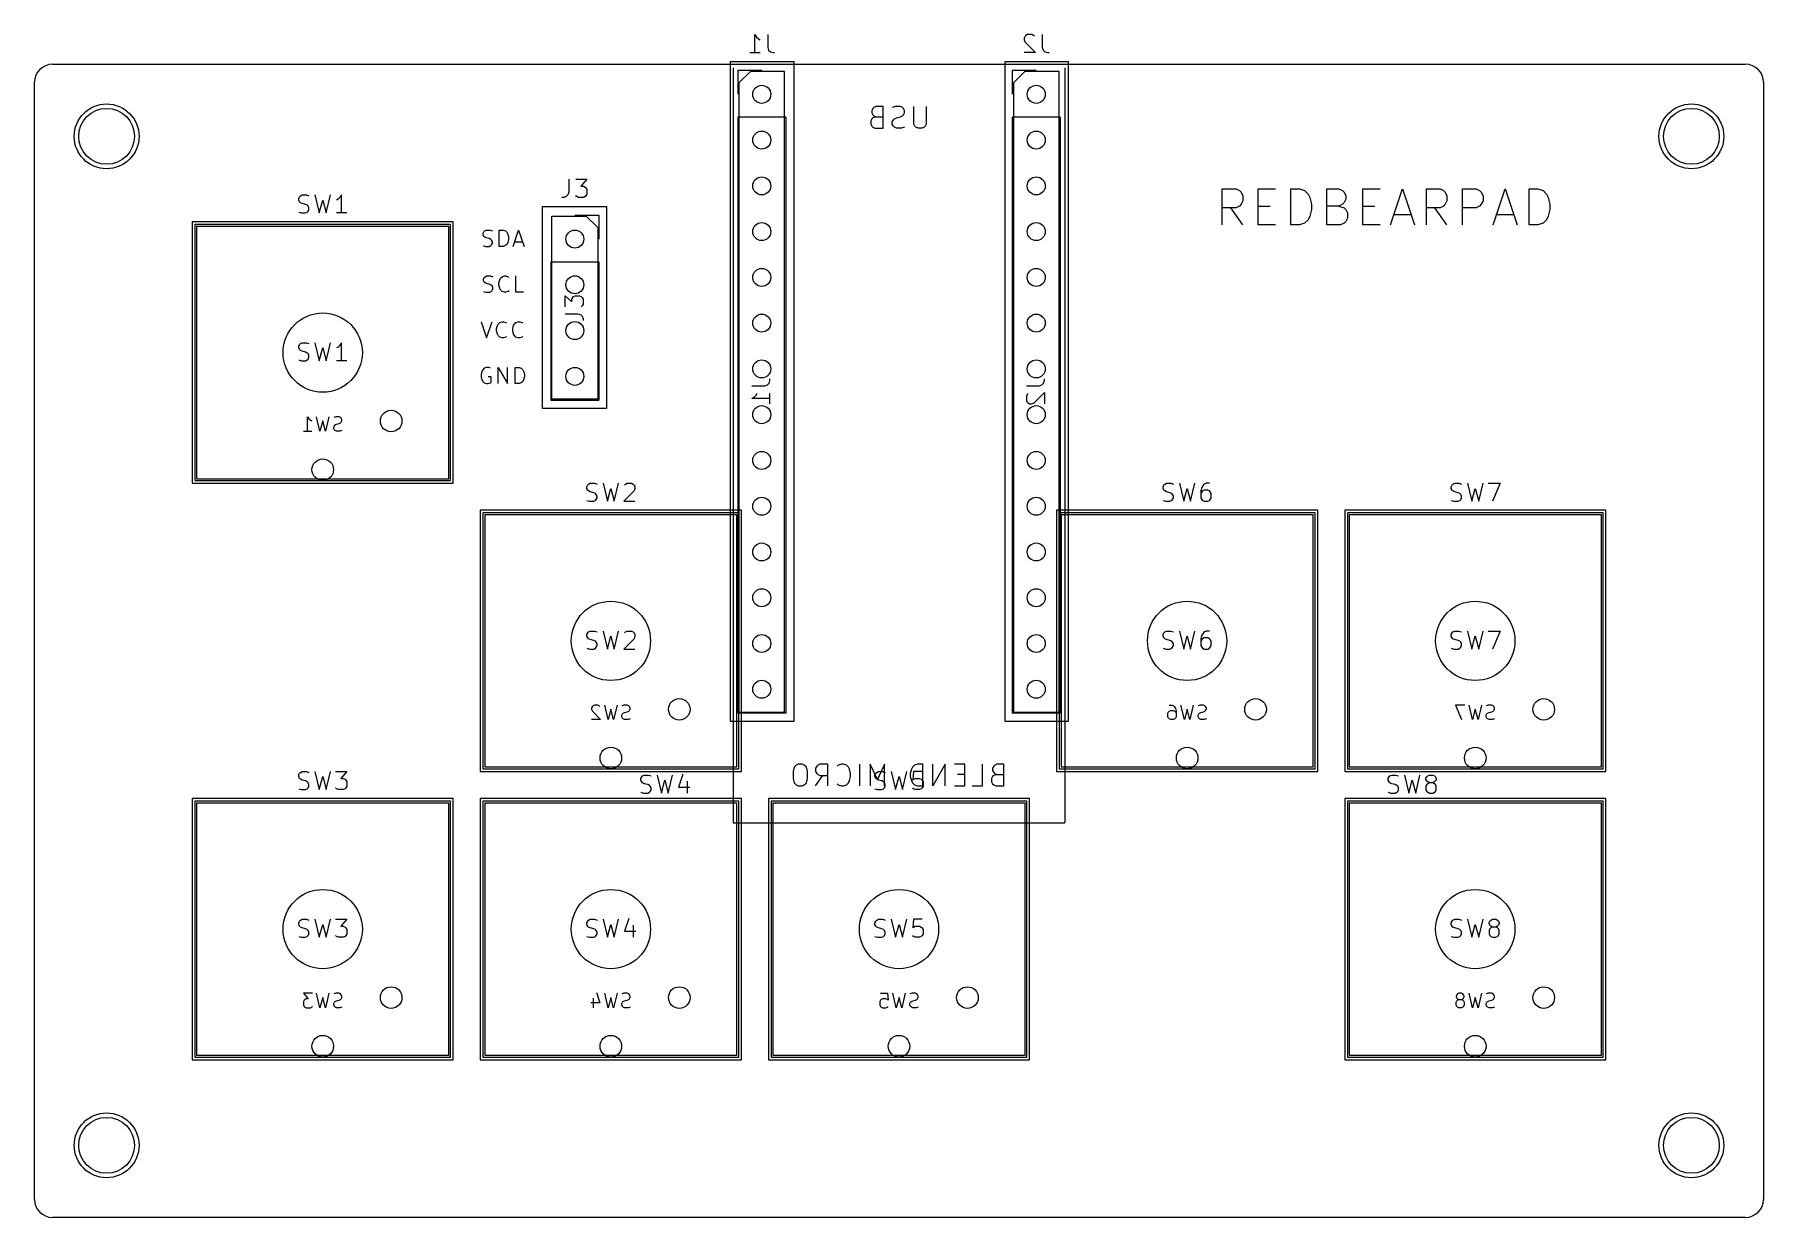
# Model space of a CAD drawing. Extents: x 0 to 96, y -64 to 1.6.
import ezdxf

# ---------------------------------------------------------------- set-up
doc = ezdxf.new("R2010")
doc.units = 0
for name, color, linetype in [('BLACK', 7, 'CONTINUOUS'), ('GRAY2', 8, 'CONTINUOUS'), ('GRAY3', 9, 'CONTINUOUS'), ('LORANGE', 41, 'CONTINUOUS'), ('LYELLOW', 51, 'CONTINUOUS'), ('WHITE', 7, 'CONTINUOUS')]:
    doc.layers.add(name, color=color, linetype=linetype)

msp = doc.modelspace()

# ---------------------------------------------------------------- linework, layer by layer
at = {"layer": 'BLACK'}
for centre, radius in [((40.38, -1.667), 0.5), ((55.62, -1.667), 0.5), ((4, -4), 1.549999), ((92, -4), 1.549999), ((40.38, -4.207), 0.5), ((55.62, -4.207), 0.5), ((40.38, -6.747), 0.5), ((55.62, -6.747), 0.5), ((30, -9.7), 0.5), ((40.38, -9.287), 0.5), ((55.62, -9.287), 0.5), ((40.38, -11.827), 0.5), ((55.62, -11.827), 0.5), ((30, -12.24), 0.5), ((16, -16), 2.199999), ((30, -14.78), 0.5), ((40.38, -14.367), 0.5), ((55.62, -14.367), 0.5), ((30, -17.32), 0.5), ((40.38, -16.907), 0.5), ((55.62, -16.907), 0.5), ((19.8, -19.8), 0.6), ((40.38, -19.447), 0.5), ((55.62, -19.447), 0.5), ((16, -22.5), 0.6), ((40.38, -21.987), 0.5), ((55.62, -21.987), 0.5), ((40.38, -24.527), 0.5), ((55.62, -24.527), 0.5), ((40.38, -27.067), 0.5), ((55.62, -27.067), 0.5), ((40.38, -29.607), 0.5), ((55.62, -29.607), 0.5), ((32, -32), 2.199999), ((64, -32), 2.199999), ((80, -32), 2.199999), ((40.38, -32.147), 0.5), ((55.62, -32.147), 0.5), ((40.38, -34.687), 0.5), ((55.62, -34.687), 0.5), ((35.8, -35.8), 0.6), ((67.8, -35.8), 0.6), ((83.8, -35.8), 0.6), ((32, -38.5), 0.6), ((64, -38.5), 0.6), ((80, -38.5), 0.6), ((16, -48), 2.199999), ((32, -48), 2.199999), ((48, -48), 2.199999), ((80, -48), 2.199999), ((19.8, -51.8), 0.6), ((35.8, -51.8), 0.6), ((51.8, -51.8), 0.6), ((83.8, -51.8), 0.6), ((16, -54.5), 0.6), ((32, -54.5), 0.6), ((48, -54.5), 0.6), ((80, -54.5), 0.6), ((4, -60), 1.549999), ((92, -60), 1.549999)]:
    msp.add_circle(centre, radius, dxfattribs=at)
at = {"layer": 'GRAY2', "linetype": 'CONTINUOUS'}
for p, q in [((39.745, -0.397), (39.11, -1.032)), ((41.65, -0.397), (39.745, -0.397)), ((41.65, -35.957), (41.65, -0.397)), ((54.985, -0.397), (54.35, -1.032)), ((56.89, -0.397), (54.985, -0.397)), ((56.89, -35.957), (56.89, -0.397)), ((39.11, -1.032), (39.11, -35.957)), ((54.35, -1.032), (54.35, -35.957)), ((39.834819, -17.843666), (40.549104, -17.843666)), ((40.549104, -17.843666), (40.691961, -17.796047)), ((40.691961, -17.796047), (40.7872, -17.700809)), ((40.7872, -17.700809), (40.834819, -17.557952)), ((40.834819, -17.557952), (40.834819, -17.462714)), ((55.074819, -17.843666), (55.789104, -17.843666)), ((55.50339, -18.796047), (56.074819, -18.224619)), ((55.789104, -17.843666), (55.931961, -17.796047)), ((55.931961, -17.796047), (56.0272, -17.700809)), ((56.0272, -17.700809), (56.074819, -17.557952)), ((56.074819, -17.557952), (56.074819, -17.462714)), ((56.074819, -18.224619), (56.074819, -18.843666)), ((39.834819, -18.557952), (39.977676, -18.462714)), ((40.834819, -18.557952), (39.834819, -18.557952)), ((39.977676, -18.462714), (40.072914, -18.367476)), ((40.072914, -18.367476), (40.120533, -18.272238)), ((40.834819, -18.843666), (40.834819, -18.272238)), ((55.122438, -18.319857), (55.074819, -18.415095)), ((55.074819, -18.415095), (55.074819, -18.65319)), ((55.074819, -18.65319), (55.122438, -18.748428)), ((55.170057, -18.272238), (55.122438, -18.319857)), ((55.122438, -18.748428), (55.170057, -18.796047)), ((55.170057, -18.796047), (55.265295, -18.843666)), ((55.265295, -18.843666), (55.360533, -18.843666)), ((55.360533, -18.843666), (55.50339, -18.796047)), ((39.11, -35.957), (41.65, -35.957)), ((54.35, -35.957), (56.89, -35.957))]:
    msp.add_line(p, q, dxfattribs=at)
at = {"layer": 'GRAY3', "linetype": 'CONTINUOUS'}
for p, q in [((28.73, -8.43), (30.635, -8.43)), ((28.73, -18.59), (28.73, -8.43)), ((30.635, -8.43), (31.27, -9.065)), ((9, -9), (9, -23)), ((23, -9), (9, -9)), ((23, -23), (23, -9)), ((31.27, -9.065), (31.27, -18.59)), ((29.454819, -13.46238), (29.454819, -12.843333)), ((29.454819, -12.843333), (29.835771, -13.176666)), ((29.835771, -13.033809), (29.88339, -12.938571)), ((29.835771, -13.176666), (29.835771, -13.033809)), ((29.88339, -12.938571), (29.931009, -12.890952)), ((29.931009, -12.890952), (30.026247, -12.843333)), ((30.026247, -12.843333), (30.264342, -12.843333)), ((30.264342, -12.843333), (30.35958, -12.890952)), ((30.35958, -12.890952), (30.4072, -12.938571)), ((30.4072, -13.414761), (30.35958, -13.46238)), ((30.4072, -12.938571), (30.454819, -13.033809)), ((30.454819, -13.319523), (30.4072, -13.414761)), ((30.454819, -13.033809), (30.454819, -13.319523)), ((29.454819, -13.843333), (30.169104, -13.843333)), ((30.169104, -13.843333), (30.311961, -13.890952)), ((30.311961, -13.890952), (30.4072, -13.98619)), ((30.4072, -13.98619), (30.454819, -14.129047)), ((30.454819, -14.129047), (30.454819, -14.224285)), ((14.666667, -15.645295), (14.714286, -15.550057)), ((14.666667, -15.740533), (14.666667, -15.645295)), ((14.714286, -15.835771), (14.666667, -15.740533)), ((14.714286, -15.550057), (14.761905, -15.502438)), ((14.761905, -15.88339), (14.714286, -15.835771)), ((14.761905, -15.502438), (14.857143, -15.454819)), ((14.857143, -15.931009), (14.761905, -15.88339)), ((14.857143, -15.454819), (15.095238, -15.454819)), ((15.047619, -15.978628), (14.857143, -15.931009)), ((15.142857, -16.026247), (15.047619, -15.978628)), ((15.095238, -15.454819), (15.238095, -15.502438)), ((15.190476, -16.073866), (15.142857, -16.026247)), ((15.238095, -16.169104), (15.190476, -16.073866)), ((15.190476, -16.35958), (15.238095, -16.264342)), ((15.238095, -16.264342), (15.238095, -16.169104)), ((15.571429, -15.454819), (15.809524, -16.454819)), ((15.809524, -16.454819), (16, -15.740533)), ((16, -15.740533), (16.190476, -16.454819)), ((16.190476, -16.454819), (16.428572, -15.454819)), ((16.857143, -15.692914), (16.761905, -15.740533)), ((16.952381, -15.597676), (16.857143, -15.692914)), ((17.047619, -15.454819), (16.952381, -15.597676)), ((17.047619, -16.454819), (17.047619, -15.454819)), ((14.666667, -16.4072), (14.809524, -16.454819)), ((14.809524, -16.454819), (15.047619, -16.454819)), ((15.047619, -16.454819), (15.142857, -16.4072)), ((15.142857, -16.4072), (15.190476, -16.35958)), ((17.333333, -16.454819), (16.761905, -16.454819)), ((31.27, -18.59), (28.73, -18.59)), ((9, -23), (23, -23)), ((25, -25), (25, -39)), ((39, -25), (25, -25)), ((39, -39), (39, -25)), ((57, -25), (57, -39)), ((71, -25), (57, -25)), ((71, -39), (71, -25)), ((73, -25), (73, -39)), ((87, -25), (73, -25)), ((87, -39), (87, -25)), ((30.666667, -31.645295), (30.714286, -31.550057)), ((30.666667, -31.740533), (30.666667, -31.645295)), ((30.714286, -31.550057), (30.761905, -31.502438)), ((30.761905, -31.502438), (30.857143, -31.454819)), ((30.857143, -31.454819), (31.095238, -31.454819)), ((31.095238, -31.454819), (31.238095, -31.502438)), ((31.571429, -31.454819), (31.809524, -32.454819)), ((32.190476, -32.454819), (32.428572, -31.454819)), ((32.761905, -31.550057), (32.809524, -31.502438)), ((32.809524, -31.502438), (32.904762, -31.454819)), ((32.904762, -31.454819), (33.142857, -31.454819)), ((33.142857, -31.454819), (33.238095, -31.502438)), ((33.238095, -31.502438), (33.285714, -31.550057)), ((33.285714, -31.550057), (33.333333, -31.645295)), ((33.333333, -31.645295), (33.333333, -31.740533)), ((62.666667, -31.645295), (62.714286, -31.550057)), ((62.666667, -31.740533), (62.666667, -31.645295)), ((62.714286, -31.550057), (62.761905, -31.502438)), ((62.761905, -31.502438), (62.857143, -31.454819)), ((62.857143, -31.454819), (63.095238, -31.454819)), ((63.095238, -31.454819), (63.238095, -31.502438)), ((63.571429, -31.454819), (63.809524, -32.454819)), ((64.190476, -32.454819), (64.428572, -31.454819)), ((64.904762, -31.550057), (64.809524, -31.692914)), ((64.952381, -31.502438), (64.904762, -31.550057)), ((65.047619, -31.454819), (64.952381, -31.502438)), ((65.238095, -31.454819), (65.047619, -31.454819)), ((78.666667, -31.645295), (78.714286, -31.550057)), ((78.666667, -31.740533), (78.666667, -31.645295)), ((78.714286, -31.550057), (78.761905, -31.502438)), ((78.761905, -31.502438), (78.857143, -31.454819)), ((78.857143, -31.454819), (79.095238, -31.454819)), ((79.095238, -31.454819), (79.238095, -31.502438)), ((79.571429, -31.454819), (79.809524, -32.454819)), ((80.190476, -32.454819), (80.428572, -31.454819)), ((80.714286, -31.454819), (81.380952, -31.454819)), ((81.380952, -31.454819), (80.952381, -32.454819)), ((30.714286, -31.835771), (30.666667, -31.740533)), ((30.666667, -32.4072), (30.809524, -32.454819)), ((30.761905, -31.88339), (30.714286, -31.835771)), ((30.857143, -31.931009), (30.761905, -31.88339)), ((30.809524, -32.454819), (31.047619, -32.454819)), ((31.047619, -31.978628), (30.857143, -31.931009)), ((31.142857, -32.026247), (31.047619, -31.978628)), ((31.047619, -32.454819), (31.142857, -32.4072)), ((31.190476, -32.073866), (31.142857, -32.026247)), ((31.142857, -32.4072), (31.190476, -32.35958)), ((31.238095, -32.169104), (31.190476, -32.073866)), ((31.190476, -32.35958), (31.238095, -32.264342)), ((31.238095, -32.264342), (31.238095, -32.169104)), ((31.809524, -32.454819), (32, -31.740533)), ((32, -31.740533), (32.190476, -32.454819)), ((33.285714, -31.88339), (32.714286, -32.454819)), ((32.714286, -32.454819), (33.333333, -32.454819)), ((33.333333, -31.740533), (33.285714, -31.88339)), ((62.714286, -31.835771), (62.666667, -31.740533)), ((62.666667, -32.4072), (62.809524, -32.454819)), ((62.761905, -31.88339), (62.714286, -31.835771)), ((62.857143, -31.931009), (62.761905, -31.88339)), ((62.809524, -32.454819), (63.047619, -32.454819)), ((63.047619, -31.978628), (62.857143, -31.931009)), ((63.142857, -32.026247), (63.047619, -31.978628)), ((63.047619, -32.454819), (63.142857, -32.4072)), ((63.190476, -32.073866), (63.142857, -32.026247)), ((63.142857, -32.4072), (63.190476, -32.35958)), ((63.238095, -32.169104), (63.190476, -32.073866)), ((63.190476, -32.35958), (63.238095, -32.264342)), ((63.238095, -32.264342), (63.238095, -32.169104)), ((63.809524, -32.454819), (64, -31.740533)), ((64, -31.740533), (64.190476, -32.454819)), ((64.809524, -31.692914), (64.761905, -31.88339)), ((64.761905, -31.88339), (64.761905, -32.264342)), ((64.809524, -31.931009), (64.761905, -32.026247)), ((64.761905, -32.264342), (64.809524, -32.35958)), ((64.857143, -31.88339), (64.809524, -31.931009)), ((64.809524, -32.35958), (64.857143, -32.4072)), ((64.952381, -31.835771), (64.857143, -31.88339)), ((64.857143, -32.4072), (64.952381, -32.454819)), ((65.142857, -31.835771), (64.952381, -31.835771)), ((64.952381, -32.454819), (65.142857, -32.454819)), ((65.238095, -31.88339), (65.142857, -31.835771)), ((65.142857, -32.454819), (65.238095, -32.4072)), ((65.285714, -31.931009), (65.238095, -31.88339)), ((65.238095, -32.4072), (65.285714, -32.35958)), ((65.333333, -32.026247), (65.285714, -31.931009)), ((65.285714, -32.35958), (65.333333, -32.264342)), ((65.333333, -32.264342), (65.333333, -32.026247)), ((78.714286, -31.835771), (78.666667, -31.740533)), ((78.666667, -32.4072), (78.809524, -32.454819)), ((78.761905, -31.88339), (78.714286, -31.835771)), ((78.857143, -31.931009), (78.761905, -31.88339)), ((78.809524, -32.454819), (79.047619, -32.454819)), ((79.047619, -31.978628), (78.857143, -31.931009)), ((79.142857, -32.026247), (79.047619, -31.978628)), ((79.047619, -32.454819), (79.142857, -32.4072)), ((79.190476, -32.073866), (79.142857, -32.026247)), ((79.142857, -32.4072), (79.190476, -32.35958)), ((79.238095, -32.169104), (79.190476, -32.073866)), ((79.190476, -32.35958), (79.238095, -32.264342)), ((79.238095, -32.264342), (79.238095, -32.169104)), ((79.809524, -32.454819), (80, -31.740533)), ((80, -31.740533), (80.190476, -32.454819)), ((25, -39), (39, -39)), ((57, -39), (71, -39)), ((73, -39), (87, -39)), ((9, -41), (9, -55)), ((23, -41), (9, -41)), ((23, -55), (23, -41)), ((25, -41), (25, -55)), ((39, -41), (25, -41)), ((39, -55), (39, -41)), ((41, -41), (41, -55)), ((55, -41), (41, -41)), ((55, -55), (55, -41)), ((73, -41), (73, -55)), ((87, -41), (73, -41)), ((87, -55), (87, -41)), ((14.666667, -47.645295), (14.714286, -47.550057)), ((14.666667, -47.740533), (14.666667, -47.645295)), ((14.714286, -47.835771), (14.666667, -47.740533)), ((14.714286, -47.550057), (14.761905, -47.502438)), ((14.761905, -47.88339), (14.714286, -47.835771)), ((14.761905, -47.502438), (14.857143, -47.454819)), ((14.857143, -47.931009), (14.761905, -47.88339)), ((14.857143, -47.454819), (15.095238, -47.454819)), ((15.047619, -47.978628), (14.857143, -47.931009)), ((15.142857, -48.026247), (15.047619, -47.978628)), ((15.095238, -47.454819), (15.238095, -47.502438)), ((15.571429, -47.454819), (15.809524, -48.454819)), ((15.809524, -48.454819), (16, -47.740533)), ((16, -47.740533), (16.190476, -48.454819)), ((16.190476, -48.454819), (16.428572, -47.454819)), ((16.714286, -47.454819), (17.333333, -47.454819)), ((17.333333, -47.454819), (17, -47.835771)), ((17, -47.835771), (17.142857, -47.835771)), ((17.142857, -47.835771), (17.238095, -47.88339)), ((17.238095, -47.88339), (17.285714, -47.931009)), ((17.285714, -47.931009), (17.333333, -48.026247)), ((30.666667, -47.645295), (30.714286, -47.550057)), ((30.666667, -47.740533), (30.666667, -47.645295)), ((30.714286, -47.835771), (30.666667, -47.740533)), ((30.714286, -47.550057), (30.761905, -47.502438)), ((30.761905, -47.88339), (30.714286, -47.835771)), ((30.761905, -47.502438), (30.857143, -47.454819)), ((30.857143, -47.931009), (30.761905, -47.88339)), ((30.857143, -47.454819), (31.095238, -47.454819)), ((31.047619, -47.978628), (30.857143, -47.931009)), ((31.142857, -48.026247), (31.047619, -47.978628)), ((31.095238, -47.454819), (31.238095, -47.502438)), ((31.571429, -47.454819), (31.809524, -48.454819)), ((31.809524, -48.454819), (32, -47.740533)), ((32, -47.740533), (32.190476, -48.454819)), ((32.190476, -48.454819), (32.428572, -47.454819)), ((33, -47.4072), (32.761905, -48.121485)), ((33.238095, -47.788152), (33.238095, -48.454819)), ((46.666667, -47.645295), (46.714286, -47.550057)), ((46.666667, -47.740533), (46.666667, -47.645295)), ((46.714286, -47.835771), (46.666667, -47.740533)), ((46.714286, -47.550057), (46.761905, -47.502438)), ((46.761905, -47.88339), (46.714286, -47.835771)), ((46.761905, -47.502438), (46.857143, -47.454819)), ((46.857143, -47.931009), (46.761905, -47.88339)), ((46.857143, -47.454819), (47.095238, -47.454819)), ((47.047619, -47.978628), (46.857143, -47.931009)), ((47.142857, -48.026247), (47.047619, -47.978628)), ((47.095238, -47.454819), (47.238095, -47.502438)), ((47.571429, -47.454819), (47.809524, -48.454819)), ((47.809524, -48.454819), (48, -47.740533)), ((48, -47.740533), (48.190476, -48.454819)), ((48.190476, -48.454819), (48.428572, -47.454819)), ((48.809524, -47.454819), (48.761905, -47.931009)), ((48.761905, -47.931009), (48.809524, -47.88339)), ((49.285714, -47.454819), (48.809524, -47.454819)), ((48.809524, -47.88339), (48.904762, -47.835771)), ((48.904762, -47.835771), (49.142857, -47.835771)), ((49.142857, -47.835771), (49.238095, -47.88339)), ((49.238095, -47.88339), (49.285714, -47.931009)), ((49.285714, -47.931009), (49.333333, -48.026247)), ((78.666667, -47.645295), (78.714286, -47.550057)), ((78.666667, -47.740533), (78.666667, -47.645295)), ((78.714286, -47.835771), (78.666667, -47.740533)), ((78.714286, -47.550057), (78.761905, -47.502438)), ((78.761905, -47.88339), (78.714286, -47.835771)), ((78.761905, -47.502438), (78.857143, -47.454819)), ((78.857143, -47.931009), (78.761905, -47.88339)), ((78.857143, -47.454819), (79.095238, -47.454819)), ((79.047619, -47.978628), (78.857143, -47.931009)), ((79.142857, -48.026247), (79.047619, -47.978628)), ((79.095238, -47.454819), (79.238095, -47.502438)), ((79.571429, -47.454819), (79.809524, -48.454819)), ((79.809524, -48.454819), (80, -47.740533)), ((80, -47.740533), (80.190476, -48.454819)), ((80.190476, -48.454819), (80.428572, -47.454819)), ((80.761905, -47.645295), (80.809524, -47.550057)), ((80.761905, -47.692914), (80.761905, -47.645295)), ((80.809524, -47.788152), (80.761905, -47.692914)), ((80.809524, -47.978628), (80.761905, -48.073866)), ((80.809524, -47.550057), (80.857143, -47.502438)), ((80.857143, -47.835771), (80.809524, -47.788152)), ((80.857143, -47.931009), (80.809524, -47.978628)), ((80.857143, -47.502438), (80.952381, -47.454819)), ((80.952381, -47.88339), (80.857143, -47.835771)), ((80.952381, -47.88339), (80.857143, -47.931009)), ((80.952381, -47.454819), (81.142857, -47.454819)), ((81.142857, -47.88339), (80.952381, -47.88339)), ((81.142857, -47.454819), (81.238095, -47.502438)), ((81.238095, -47.835771), (81.142857, -47.88339)), ((81.238095, -47.931009), (81.142857, -47.88339)), ((81.238095, -47.502438), (81.285714, -47.550057)), ((81.285714, -47.788152), (81.238095, -47.835771)), ((81.285714, -47.978628), (81.238095, -47.931009)), ((81.285714, -47.550057), (81.333333, -47.645295)), ((81.333333, -47.692914), (81.285714, -47.788152)), ((81.333333, -48.073866), (81.285714, -47.978628)), ((81.333333, -47.645295), (81.333333, -47.692914)), ((14.666667, -48.4072), (14.809524, -48.454819)), ((14.809524, -48.454819), (15.047619, -48.454819)), ((15.047619, -48.454819), (15.142857, -48.4072)), ((15.190476, -48.073866), (15.142857, -48.026247)), ((15.142857, -48.4072), (15.190476, -48.35958)), ((15.238095, -48.169104), (15.190476, -48.073866)), ((15.190476, -48.35958), (15.238095, -48.264342)), ((15.238095, -48.264342), (15.238095, -48.169104)), ((16.761905, -48.4072), (16.714286, -48.35958)), ((16.857143, -48.454819), (16.761905, -48.4072)), ((17.142857, -48.454819), (16.857143, -48.454819)), ((17.238095, -48.4072), (17.142857, -48.454819)), ((17.285714, -48.35958), (17.238095, -48.4072)), ((17.333333, -48.264342), (17.285714, -48.35958)), ((17.333333, -48.026247), (17.333333, -48.264342)), ((30.666667, -48.4072), (30.809524, -48.454819)), ((30.809524, -48.454819), (31.047619, -48.454819)), ((31.047619, -48.454819), (31.142857, -48.4072)), ((31.190476, -48.073866), (31.142857, -48.026247)), ((31.142857, -48.4072), (31.190476, -48.35958)), ((31.238095, -48.169104), (31.190476, -48.073866)), ((31.190476, -48.35958), (31.238095, -48.264342)), ((31.238095, -48.264342), (31.238095, -48.169104)), ((32.761905, -48.121485), (33.380952, -48.121485)), ((46.666667, -48.4072), (46.809524, -48.454819)), ((46.809524, -48.454819), (47.047619, -48.454819)), ((47.047619, -48.454819), (47.142857, -48.4072)), ((47.190476, -48.073866), (47.142857, -48.026247)), ((47.142857, -48.4072), (47.190476, -48.35958)), ((47.238095, -48.169104), (47.190476, -48.073866)), ((47.190476, -48.35958), (47.238095, -48.264342)), ((47.238095, -48.264342), (47.238095, -48.169104)), ((48.809524, -48.4072), (48.761905, -48.35958)), ((48.904762, -48.454819), (48.809524, -48.4072)), ((49.142857, -48.454819), (48.904762, -48.454819)), ((49.238095, -48.4072), (49.142857, -48.454819)), ((49.285714, -48.35958), (49.238095, -48.4072)), ((49.333333, -48.264342), (49.285714, -48.35958)), ((49.333333, -48.026247), (49.333333, -48.264342)), ((78.666667, -48.4072), (78.809524, -48.454819)), ((78.809524, -48.454819), (79.047619, -48.454819)), ((79.047619, -48.454819), (79.142857, -48.4072)), ((79.190476, -48.073866), (79.142857, -48.026247)), ((79.142857, -48.4072), (79.190476, -48.35958)), ((79.238095, -48.169104), (79.190476, -48.073866)), ((79.190476, -48.35958), (79.238095, -48.264342)), ((79.238095, -48.264342), (79.238095, -48.169104)), ((80.761905, -48.073866), (80.761905, -48.264342)), ((80.761905, -48.264342), (80.809524, -48.35958)), ((80.809524, -48.35958), (80.857143, -48.4072)), ((80.857143, -48.4072), (80.952381, -48.454819)), ((80.952381, -48.454819), (81.142857, -48.454819)), ((81.142857, -48.454819), (81.238095, -48.4072)), ((81.238095, -48.4072), (81.285714, -48.35958)), ((81.285714, -48.35958), (81.333333, -48.264342)), ((81.333333, -48.264342), (81.333333, -48.073866)), ((9, -55), (23, -55)), ((25, -55), (39, -55)), ((41, -55), (55, -55)), ((73, -55), (87, -55))]:
    msp.add_line(p, q, dxfattribs=at)
at = {"layer": 'LORANGE', "linetype": 'CONTINUOUS'}
for p, q in [((39.999047, 0.64818), (39.999047, 1.64818)), ((39.999047, 1.64818), (40.094285, 1.505323)), ((40.094285, 1.505323), (40.189523, 1.410085)), ((40.189523, 1.410085), (40.284761, 1.362466)), ((40.713333, 1.64818), (40.713333, 0.933895)), ((55.000952, 1.552942), (54.953333, 1.457704)), ((54.953333, 1.457704), (54.953333, 1.362466)), ((54.953333, 1.362466), (55.000952, 1.219609)), ((55.048571, 1.600561), (55.000952, 1.552942)), ((55.000952, 1.219609), (55.57238, 0.64818)), ((55.143809, 1.64818), (55.048571, 1.600561)), ((55.381904, 1.64818), (55.143809, 1.64818)), ((55.477142, 1.600561), (55.381904, 1.64818)), ((55.524761, 1.552942), (55.477142, 1.600561)), ((55.953333, 1.64818), (55.953333, 0.933895)), ((39.713333, 0.64818), (40.284761, 0.64818)), ((40.713333, 0.933895), (40.760952, 0.791038)), ((40.760952, 0.791038), (40.85619, 0.6958)), ((40.85619, 0.6958), (40.999047, 0.64818)), ((40.999047, 0.64818), (41.094285, 0.64818)), ((55.57238, 0.64818), (54.953333, 0.64818)), ((55.953333, 0.933895), (56.000952, 0.791038)), ((56.000952, 0.791038), (56.09619, 0.6958)), ((56.09619, 0.6958), (56.239047, 0.64818)), ((56.239047, 0.64818), (56.334285, 0.64818)), ((38.8, -0.2), (38.8, -42.1)), ((39.05, -0.337), (39.05, -1.667)), ((40.38, -0.337), (39.05, -0.337)), ((54.29, -0.337), (54.29, -1.667)), ((55.62, -0.337), (54.29, -0.337)), ((57.2, -0.2), (57.2, -42.1)), ((46.542857, -2.459028), (46.485714, -2.573314)), ((46.485714, -2.573314), (46.485714, -2.6876)), ((46.485714, -2.6876), (46.542857, -2.801885)), ((46.6, -2.401885), (46.542857, -2.459028)), ((46.542857, -2.801885), (46.6, -2.859028)), ((46.714285, -2.344742), (46.6, -2.401885)), ((46.6, -2.859028), (46.714285, -2.916171)), ((47.114285, -2.344742), (46.714285, -2.344742)), ((47.114285, -3.544742), (47.114285, -2.344742)), ((47.799999, -2.344742), (47.628571, -2.401885)), ((48.085714, -2.344742), (47.799999, -2.344742)), ((48.199999, -2.401885), (48.085714, -2.344742)), ((48.085714, -2.916171), (48.199999, -2.859028)), ((48.257142, -2.459028), (48.199999, -2.401885)), ((48.199999, -2.859028), (48.257142, -2.801885)), ((48.314285, -2.573314), (48.257142, -2.459028)), ((48.257142, -2.801885), (48.314285, -2.6876)), ((48.314285, -2.6876), (48.314285, -2.573314)), ((48.828571, -3.316171), (48.828571, -2.344742)), ((49.514285, -2.344742), (49.514285, -3.316171)), ((39.05, -2.937), (39.05, -36.017)), ((41.71, -2.937), (39.05, -2.937)), ((41.71, -2.937), (41.71, -36.017)), ((46.485714, -3.030457), (46.428571, -3.144742)), ((46.428571, -3.144742), (46.428571, -3.316171)), ((46.428571, -3.316171), (46.485714, -3.430457)), ((46.542857, -2.973314), (46.485714, -3.030457)), ((46.485714, -3.430457), (46.542857, -3.4876)), ((46.714285, -2.916171), (46.542857, -2.973314)), ((46.542857, -3.4876), (46.657142, -3.544742)), ((46.657142, -3.544742), (47.114285, -3.544742)), ((46.714285, -2.916171), (47.114285, -2.916171)), ((47.628571, -3.201885), (47.685714, -3.0876)), ((47.628571, -3.316171), (47.628571, -3.201885)), ((47.685714, -3.430457), (47.628571, -3.316171)), ((47.685714, -3.0876), (47.742857, -3.030457)), ((47.742857, -3.4876), (47.685714, -3.430457)), ((47.742857, -3.030457), (47.857142, -2.973314)), ((47.857142, -3.544742), (47.742857, -3.4876)), ((47.857142, -2.973314), (48.085714, -2.916171)), ((48.142857, -3.544742), (47.857142, -3.544742)), ((48.314285, -3.4876), (48.142857, -3.544742)), ((48.885714, -3.430457), (48.828571, -3.316171)), ((48.942857, -3.4876), (48.885714, -3.430457)), ((49.057142, -3.544742), (48.942857, -3.4876)), ((49.285714, -3.544742), (49.057142, -3.544742)), ((49.4, -3.4876), (49.285714, -3.544742)), ((49.457142, -3.430457), (49.4, -3.4876)), ((49.514285, -3.316171), (49.457142, -3.430457)), ((54.29, -2.937), (54.29, -36.017)), ((56.95, -2.937), (54.29, -2.937)), ((56.95, -2.937), (56.95, -36.017)), ((15.161904, -20.362295), (15.161904, -19.562295)), ((15.161904, -19.562295), (15.238095, -19.67658)), ((15.238095, -19.67658), (15.314285, -19.752771)), ((15.314285, -19.752771), (15.390476, -19.790866)), ((15.847619, -20.362295), (15.657143, -19.562295)), ((16, -19.790866), (15.847619, -20.362295)), ((16.152381, -20.362295), (16, -19.790866)), ((16.342857, -19.562295), (16.152381, -20.362295)), ((16.723809, -19.562295), (16.609524, -19.60039)), ((16.609524, -20.133723), (16.647619, -20.057533)), ((16.609524, -20.209914), (16.609524, -20.133723)), ((16.647619, -20.057533), (16.685714, -20.019438)), ((16.685714, -20.019438), (16.761905, -19.981342)), ((16.914286, -19.562295), (16.723809, -19.562295)), ((16.761905, -19.981342), (16.914286, -19.943247)), ((16.990476, -19.60039), (16.914286, -19.562295)), ((16.914286, -19.943247), (16.990476, -19.905152)), ((17.028571, -19.638485), (16.990476, -19.60039)), ((16.990476, -19.905152), (17.028571, -19.867057)), ((17.066667, -19.714676), (17.028571, -19.638485)), ((17.028571, -19.867057), (17.066667, -19.790866)), ((17.066667, -19.790866), (17.066667, -19.714676)), ((14.933333, -20.362295), (15.390476, -20.362295)), ((16.647619, -20.286104), (16.609524, -20.209914)), ((16.685714, -20.3242), (16.647619, -20.286104)), ((16.761905, -20.362295), (16.685714, -20.3242)), ((16.952381, -20.362295), (16.761905, -20.362295)), ((17.066667, -20.3242), (16.952381, -20.362295)), ((30.971428, -35.638485), (30.933333, -35.714676)), ((30.933333, -35.714676), (30.933333, -35.790866)), ((30.933333, -35.790866), (30.971428, -35.905152)), ((31.428571, -36.362295), (30.933333, -36.362295)), ((31.009523, -35.60039), (30.971428, -35.638485)), ((30.971428, -35.905152), (31.428571, -36.362295)), ((31.085714, -35.562295), (31.009523, -35.60039)), ((31.27619, -35.562295), (31.085714, -35.562295)), ((31.35238, -35.60039), (31.27619, -35.562295)), ((31.390476, -35.638485), (31.35238, -35.60039)), ((31.847619, -36.362295), (31.657143, -35.562295)), ((32, -35.790866), (31.847619, -36.362295)), ((32.152381, -36.362295), (32, -35.790866)), ((32.342857, -35.562295), (32.152381, -36.362295)), ((32.723809, -35.562295), (32.609524, -35.60039)), ((32.609524, -36.133723), (32.647619, -36.057533)), ((32.609524, -36.209914), (32.609524, -36.133723)), ((32.647619, -36.286104), (32.609524, -36.209914)), ((32.647619, -36.057533), (32.685714, -36.019438)), ((32.685714, -36.3242), (32.647619, -36.286104)), ((32.685714, -36.019438), (32.761905, -35.981342)), ((32.761905, -36.362295), (32.685714, -36.3242)), ((32.914286, -35.562295), (32.723809, -35.562295)), ((32.761905, -35.981342), (32.914286, -35.943247)), ((32.952381, -36.362295), (32.761905, -36.362295)), ((32.990476, -35.60039), (32.914286, -35.562295)), ((32.914286, -35.943247), (32.990476, -35.905152)), ((33.066667, -36.3242), (32.952381, -36.362295)), ((33.028571, -35.638485), (32.990476, -35.60039)), ((32.990476, -35.905152), (33.028571, -35.867057)), ((33.066667, -35.714676), (33.028571, -35.638485)), ((33.028571, -35.867057), (33.066667, -35.790866)), ((33.066667, -35.790866), (33.066667, -35.714676)), ((41.71, -36.017), (39.05, -36.017)), ((56.95, -36.017), (54.29, -36.017)), ((62.933333, -36.019438), (62.971428, -35.943247)), ((62.933333, -36.209914), (62.933333, -36.019438)), ((62.971428, -36.286104), (62.933333, -36.209914)), ((62.971428, -35.943247), (63.009523, -35.905152)), ((63.009523, -36.3242), (62.971428, -36.286104)), ((63.009523, -35.562295), (63.161904, -35.562295)), ((63.009523, -35.905152), (63.085714, -35.867057)), ((63.085714, -36.362295), (63.009523, -36.3242)), ((63.085714, -35.867057), (63.238095, -35.867057)), ((63.238095, -36.362295), (63.085714, -36.362295)), ((63.161904, -35.562295), (63.238095, -35.60039)), ((63.238095, -35.60039), (63.27619, -35.638485)), ((63.238095, -35.867057), (63.314285, -35.905152)), ((63.314285, -36.3242), (63.238095, -36.362295)), ((63.27619, -35.638485), (63.35238, -35.752771)), ((63.314285, -35.905152), (63.35238, -35.943247)), ((63.35238, -36.286104), (63.314285, -36.3242)), ((63.35238, -35.752771), (63.390476, -35.905152)), ((63.35238, -35.943247), (63.390476, -36.019438)), ((63.390476, -36.209914), (63.35238, -36.286104)), ((63.390476, -35.905152), (63.390476, -36.209914)), ((63.847619, -36.362295), (63.657143, -35.562295)), ((64, -35.790866), (63.847619, -36.362295)), ((64.152381, -36.362295), (64, -35.790866)), ((64.342857, -35.562295), (64.152381, -36.362295)), ((64.723809, -35.562295), (64.609524, -35.60039)), ((64.609524, -36.133723), (64.647619, -36.057533)), ((64.609524, -36.209914), (64.609524, -36.133723)), ((64.647619, -36.286104), (64.609524, -36.209914)), ((64.647619, -36.057533), (64.685714, -36.019438)), ((64.685714, -36.3242), (64.647619, -36.286104)), ((64.685714, -36.019438), (64.761905, -35.981342)), ((64.761905, -36.362295), (64.685714, -36.3242)), ((64.914286, -35.562295), (64.723809, -35.562295)), ((64.761905, -35.981342), (64.914286, -35.943247)), ((64.952381, -36.362295), (64.761905, -36.362295)), ((64.990476, -35.60039), (64.914286, -35.562295)), ((64.914286, -35.943247), (64.990476, -35.905152)), ((65.066667, -36.3242), (64.952381, -36.362295)), ((65.028571, -35.638485), (64.990476, -35.60039)), ((64.990476, -35.905152), (65.028571, -35.867057)), ((65.066667, -35.714676), (65.028571, -35.638485)), ((65.028571, -35.867057), (65.066667, -35.790866)), ((65.066667, -35.790866), (65.066667, -35.714676)), ((79.428571, -35.562295), (78.895237, -35.562295)), ((78.895237, -35.562295), (79.238095, -36.362295)), ((79.847619, -36.362295), (79.657143, -35.562295)), ((80, -35.790866), (79.847619, -36.362295)), ((80.152381, -36.362295), (80, -35.790866)), ((80.342857, -35.562295), (80.152381, -36.362295)), ((80.723809, -35.562295), (80.609524, -35.60039)), ((80.609524, -36.133723), (80.647619, -36.057533)), ((80.609524, -36.209914), (80.609524, -36.133723)), ((80.647619, -36.286104), (80.609524, -36.209914)), ((80.647619, -36.057533), (80.685714, -36.019438)), ((80.685714, -36.3242), (80.647619, -36.286104)), ((80.685714, -36.019438), (80.761905, -35.981342)), ((80.761905, -36.362295), (80.685714, -36.3242)), ((80.914286, -35.562295), (80.723809, -35.562295)), ((80.761905, -35.981342), (80.914286, -35.943247)), ((80.952381, -36.362295), (80.761905, -36.362295)), ((80.990476, -35.60039), (80.914286, -35.562295)), ((80.914286, -35.943247), (80.990476, -35.905152)), ((81.066667, -36.3242), (80.952381, -36.362295)), ((81.028571, -35.638485), (80.990476, -35.60039)), ((80.990476, -35.905152), (81.028571, -35.867057)), ((81.066667, -35.714676), (81.028571, -35.638485)), ((81.028571, -35.867057), (81.066667, -35.790866)), ((81.066667, -35.790866), (81.066667, -35.714676)), ((42.171427, -39.016171), (42.114284, -39.244742)), ((42.114284, -39.244742), (42.114284, -39.644742)), ((42.285713, -38.901885), (42.171427, -39.016171)), ((42.399998, -38.844742), (42.285713, -38.901885)), ((42.62857, -38.844742), (42.399998, -38.844742)), ((42.742856, -38.901885), (42.62857, -38.844742)), ((42.857141, -39.016171), (42.742856, -38.901885)), ((42.914284, -39.244742), (42.857141, -39.016171)), ((42.914284, -39.644742), (42.914284, -39.244742)), ((43.42857, -38.959028), (43.371427, -39.073314)), ((43.371427, -39.073314), (43.371427, -39.244742)), ((43.371427, -39.244742), (43.42857, -39.359028)), ((43.485713, -38.901885), (43.42857, -38.959028)), ((43.42857, -39.359028), (43.485713, -39.416171)), ((43.599998, -38.844742), (43.485713, -38.901885)), ((44.057141, -38.844742), (43.599998, -38.844742)), ((44.057141, -40.044742), (44.057141, -38.844742)), ((44.62857, -38.901885), (44.571427, -38.959028)), ((44.799998, -38.844742), (44.62857, -38.901885)), ((44.914284, -38.844742), (44.799998, -38.844742)), ((45.085713, -38.901885), (44.914284, -38.844742)), ((45.199998, -39.016171), (45.085713, -38.901885)), ((45.257141, -39.130457), (45.199998, -39.016171)), ((45.314284, -39.359028), (45.257141, -39.130457)), ((45.314284, -39.530457), (45.314284, -39.359028)), ((45.82857, -40.044742), (45.82857, -38.844742)), ((46.799999, -39.701885), (46.399999, -38.844742)), ((46.399999, -38.844742), (46.399999, -40.044742)), ((47.199999, -38.844742), (46.799999, -39.701885)), ((47.199999, -40.044742), (47.199999, -38.844742)), ((48.685714, -39.130457), (48.628571, -39.359028)), ((48.628571, -39.359028), (48.628571, -39.530457)), ((48.742857, -39.016171), (48.685714, -39.130457)), ((48.857142, -38.901885), (48.742857, -39.016171)), ((49.028571, -38.844742), (48.857142, -38.901885)), ((49.314285, -38.844742), (49.028571, -38.844742)), ((49.314285, -40.044742), (49.314285, -38.844742)), ((50.571428, -38.844742), (49.885714, -40.044742)), ((49.885714, -40.044742), (49.885714, -38.844742)), ((50.571428, -40.044742), (50.571428, -38.844742)), ((51.657142, -38.844742), (51.085714, -38.844742)), ((51.657142, -40.044742), (51.657142, -38.844742)), ((52.628571, -40.044742), (52.628571, -38.844742)), ((53.257143, -38.959028), (53.2, -39.073314)), ((53.2, -39.073314), (53.2, -39.1876)), ((53.2, -39.1876), (53.257143, -39.301885)), ((53.314286, -38.901885), (53.257143, -38.959028)), ((53.257143, -39.301885), (53.314286, -39.359028)), ((53.428571, -38.844742), (53.314286, -38.901885)), ((53.314286, -39.359028), (53.428571, -39.416171)), ((53.828571, -38.844742), (53.428571, -38.844742)), ((53.828571, -40.044742), (53.828571, -38.844742)), ((42.114284, -39.644742), (42.171427, -39.873314)), ((42.171427, -39.873314), (42.285713, -39.9876)), ((42.285713, -39.9876), (42.399998, -40.044742)), ((42.399998, -40.044742), (42.62857, -40.044742)), ((42.62857, -40.044742), (42.742856, -39.9876)), ((42.742856, -39.9876), (42.857141, -39.873314)), ((42.857141, -39.873314), (42.914284, -39.644742)), ((43.371427, -40.044742), (43.771427, -39.473314)), ((43.485713, -39.416171), (43.599998, -39.473314)), ((43.599998, -39.473314), (44.057141, -39.473314)), ((44.571427, -39.930457), (44.62857, -39.9876)), ((44.62857, -39.9876), (44.799998, -40.044742)), ((44.799998, -40.044742), (44.914284, -40.044742)), ((44.914284, -40.044742), (45.085713, -39.9876)), ((45.085713, -39.9876), (45.199998, -39.873314)), ((45.199998, -39.873314), (45.257141, -39.759028)), ((45.257141, -39.759028), (45.314284, -39.530457)), ((48.628571, -39.530457), (48.685714, -39.759028)), ((48.685714, -39.759028), (48.742857, -39.873314)), ((48.742857, -39.873314), (48.857142, -39.9876)), ((48.857142, -39.9876), (49.028571, -40.044742)), ((49.028571, -40.044742), (49.314285, -40.044742)), ((51.085714, -40.044742), (51.657142, -40.044742)), ((51.657142, -39.416171), (51.257142, -39.416171)), ((52.057143, -40.044742), (52.628571, -40.044742)), ((53.2, -39.530457), (53.142857, -39.644742)), ((53.142857, -39.644742), (53.142857, -39.816171)), ((53.142857, -39.816171), (53.2, -39.930457)), ((53.257143, -39.473314), (53.2, -39.530457)), ((53.2, -39.930457), (53.257143, -39.9876)), ((53.428571, -39.416171), (53.257143, -39.473314)), ((53.257143, -39.9876), (53.371428, -40.044742)), ((53.371428, -40.044742), (53.828571, -40.044742)), ((53.428571, -39.416171), (53.828571, -39.416171)), ((38.8, -42.1), (57.2, -42.1)), ((15.428571, -51.562295), (14.933333, -51.562295)), ((14.933333, -51.562295), (15.199999, -51.867057)), ((15.847619, -52.362295), (15.657143, -51.562295)), ((16, -51.790866), (15.847619, -52.362295)), ((16.152381, -52.362295), (16, -51.790866)), ((16.342857, -51.562295), (16.152381, -52.362295)), ((16.723809, -51.562295), (16.609524, -51.60039)), ((16.914286, -51.562295), (16.723809, -51.562295)), ((16.990476, -51.60039), (16.914286, -51.562295)), ((17.028571, -51.638485), (16.990476, -51.60039)), ((17.066667, -51.714676), (17.028571, -51.638485)), ((17.028571, -51.867057), (17.066667, -51.790866)), ((17.066667, -51.790866), (17.066667, -51.714676)), ((31.009523, -51.828961), (31.009523, -52.362295)), ((31.199999, -51.5242), (31.390476, -52.095628)), ((31.847619, -52.362295), (31.657143, -51.562295)), ((32, -51.790866), (31.847619, -52.362295)), ((32.152381, -52.362295), (32, -51.790866)), ((32.342857, -51.562295), (32.152381, -52.362295)), ((32.723809, -51.562295), (32.609524, -51.60039)), ((32.914286, -51.562295), (32.723809, -51.562295)), ((32.990476, -51.60039), (32.914286, -51.562295)), ((33.028571, -51.638485), (32.990476, -51.60039)), ((33.066667, -51.714676), (33.028571, -51.638485)), ((33.028571, -51.867057), (33.066667, -51.790866)), ((33.066667, -51.790866), (33.066667, -51.714676)), ((46.971428, -51.562295), (47.35238, -51.562295)), ((47.35238, -51.562295), (47.390476, -51.943247)), ((47.847619, -52.362295), (47.657143, -51.562295)), ((48, -51.790866), (47.847619, -52.362295)), ((48.152381, -52.362295), (48, -51.790866)), ((48.342857, -51.562295), (48.152381, -52.362295)), ((48.723809, -51.562295), (48.609524, -51.60039)), ((48.914286, -51.562295), (48.723809, -51.562295)), ((48.990476, -51.60039), (48.914286, -51.562295)), ((49.028571, -51.638485), (48.990476, -51.60039)), ((49.066667, -51.714676), (49.028571, -51.638485)), ((49.028571, -51.867057), (49.066667, -51.790866)), ((49.066667, -51.790866), (49.066667, -51.714676)), ((78.971428, -51.638485), (78.933333, -51.714676)), ((78.933333, -51.714676), (78.933333, -51.752771)), ((78.933333, -51.752771), (78.971428, -51.828961)), ((79.009523, -51.60039), (78.971428, -51.638485)), ((78.971428, -51.828961), (79.009523, -51.867057)), ((79.085714, -51.562295), (79.009523, -51.60039)), ((79.238095, -51.562295), (79.085714, -51.562295)), ((79.314285, -51.60039), (79.238095, -51.562295)), ((79.35238, -51.638485), (79.314285, -51.60039)), ((79.314285, -51.867057), (79.35238, -51.828961)), ((79.390476, -51.714676), (79.35238, -51.638485)), ((79.35238, -51.828961), (79.390476, -51.752771)), ((79.390476, -51.752771), (79.390476, -51.714676)), ((79.847619, -52.362295), (79.657143, -51.562295)), ((80, -51.790866), (79.847619, -52.362295)), ((80.152381, -52.362295), (80, -51.790866)), ((80.342857, -51.562295), (80.152381, -52.362295)), ((80.723809, -51.562295), (80.609524, -51.60039)), ((80.914286, -51.562295), (80.723809, -51.562295)), ((80.990476, -51.60039), (80.914286, -51.562295)), ((81.028571, -51.638485), (80.990476, -51.60039)), ((81.066667, -51.714676), (81.028571, -51.638485)), ((81.028571, -51.867057), (81.066667, -51.790866)), ((81.066667, -51.790866), (81.066667, -51.714676)), ((14.971428, -51.943247), (14.933333, -52.019438)), ((14.933333, -52.019438), (14.933333, -52.209914)), ((14.933333, -52.209914), (14.971428, -52.286104)), ((15.009523, -51.905152), (14.971428, -51.943247)), ((14.971428, -52.286104), (15.009523, -52.3242)), ((15.085714, -51.867057), (15.009523, -51.905152)), ((15.009523, -52.3242), (15.085714, -52.362295)), ((15.199999, -51.867057), (15.085714, -51.867057)), ((15.085714, -52.362295), (15.314285, -52.362295)), ((15.314285, -52.362295), (15.390476, -52.3242)), ((15.390476, -52.3242), (15.428571, -52.286104)), ((16.609524, -52.133723), (16.647619, -52.057533)), ((16.609524, -52.209914), (16.609524, -52.133723)), ((16.647619, -52.286104), (16.609524, -52.209914)), ((16.647619, -52.057533), (16.685714, -52.019438)), ((16.685714, -52.3242), (16.647619, -52.286104)), ((16.685714, -52.019438), (16.761905, -51.981342)), ((16.761905, -52.362295), (16.685714, -52.3242)), ((16.761905, -51.981342), (16.914286, -51.943247)), ((16.952381, -52.362295), (16.761905, -52.362295)), ((16.914286, -51.943247), (16.990476, -51.905152)), ((17.066667, -52.3242), (16.952381, -52.362295)), ((16.990476, -51.905152), (17.028571, -51.867057)), ((31.390476, -52.095628), (30.895237, -52.095628)), ((32.609524, -52.133723), (32.647619, -52.057533)), ((32.609524, -52.209914), (32.609524, -52.133723)), ((32.647619, -52.286104), (32.609524, -52.209914)), ((32.647619, -52.057533), (32.685714, -52.019438)), ((32.685714, -52.3242), (32.647619, -52.286104)), ((32.685714, -52.019438), (32.761905, -51.981342)), ((32.761905, -52.362295), (32.685714, -52.3242)), ((32.761905, -51.981342), (32.914286, -51.943247)), ((32.952381, -52.362295), (32.761905, -52.362295)), ((32.914286, -51.943247), (32.990476, -51.905152)), ((33.066667, -52.3242), (32.952381, -52.362295)), ((32.990476, -51.905152), (33.028571, -51.867057)), ((46.971428, -51.943247), (46.933333, -52.019438)), ((46.933333, -52.019438), (46.933333, -52.209914)), ((46.933333, -52.209914), (46.971428, -52.286104)), ((47.009523, -51.905152), (46.971428, -51.943247)), ((46.971428, -52.286104), (47.009523, -52.3242)), ((47.085714, -51.867057), (47.009523, -51.905152)), ((47.009523, -52.3242), (47.085714, -52.362295)), ((47.27619, -51.867057), (47.085714, -51.867057)), ((47.085714, -52.362295), (47.27619, -52.362295)), ((47.35238, -51.905152), (47.27619, -51.867057)), ((47.27619, -52.362295), (47.35238, -52.3242)), ((47.390476, -51.943247), (47.35238, -51.905152)), ((47.35238, -52.3242), (47.390476, -52.286104)), ((48.609524, -52.133723), (48.647619, -52.057533)), ((48.609524, -52.209914), (48.609524, -52.133723)), ((48.647619, -52.286104), (48.609524, -52.209914)), ((48.647619, -52.057533), (48.685714, -52.019438)), ((48.685714, -52.3242), (48.647619, -52.286104)), ((48.685714, -52.019438), (48.761905, -51.981342)), ((48.761905, -52.362295), (48.685714, -52.3242)), ((48.761905, -51.981342), (48.914286, -51.943247)), ((48.952381, -52.362295), (48.761905, -52.362295)), ((48.914286, -51.943247), (48.990476, -51.905152)), ((49.066667, -52.3242), (48.952381, -52.362295)), ((48.990476, -51.905152), (49.028571, -51.867057)), ((78.933333, -52.057533), (78.971428, -51.981342)), ((78.933333, -52.209914), (78.933333, -52.057533)), ((78.971428, -52.286104), (78.933333, -52.209914)), ((78.971428, -51.981342), (79.009523, -51.943247)), ((79.009523, -52.3242), (78.971428, -52.286104)), ((79.009523, -51.867057), (79.085714, -51.905152)), ((79.009523, -51.943247), (79.085714, -51.905152)), ((79.085714, -52.362295), (79.009523, -52.3242)), ((79.085714, -51.905152), (79.238095, -51.905152)), ((79.238095, -52.362295), (79.085714, -52.362295)), ((79.238095, -51.905152), (79.314285, -51.867057)), ((79.238095, -51.905152), (79.314285, -51.943247)), ((79.314285, -52.3242), (79.238095, -52.362295)), ((79.314285, -51.943247), (79.35238, -51.981342)), ((79.35238, -52.286104), (79.314285, -52.3242)), ((79.35238, -51.981342), (79.390476, -52.057533)), ((79.390476, -52.209914), (79.35238, -52.286104)), ((79.390476, -52.057533), (79.390476, -52.209914)), ((80.609524, -52.133723), (80.647619, -52.057533)), ((80.609524, -52.209914), (80.609524, -52.133723)), ((80.647619, -52.286104), (80.609524, -52.209914)), ((80.647619, -52.057533), (80.685714, -52.019438)), ((80.685714, -52.3242), (80.647619, -52.286104)), ((80.685714, -52.019438), (80.761905, -51.981342)), ((80.761905, -52.362295), (80.685714, -52.3242)), ((80.761905, -51.981342), (80.914286, -51.943247)), ((80.952381, -52.362295), (80.761905, -52.362295)), ((80.914286, -51.943247), (80.990476, -51.905152)), ((81.066667, -52.3242), (80.952381, -52.362295)), ((80.990476, -51.905152), (81.028571, -51.867057))]:
    msp.add_line(p, q, dxfattribs=at)
at = {"layer": 'LYELLOW', "linetype": 'CONTINUOUS'}
for p, q in [((29.666666, -6.384819), (29.666666, -7.099104)), ((30.047619, -6.384819), (30.666666, -6.384819)), ((30.666666, -6.384819), (30.333333, -6.765771)), ((14.666667, -7.442695), (14.714286, -7.347457)), ((14.666667, -7.537933), (14.666667, -7.442695)), ((14.714286, -7.633171), (14.666667, -7.537933)), ((14.714286, -7.347457), (14.761905, -7.299838)), ((14.761905, -7.68079), (14.714286, -7.633171)), ((14.761905, -7.299838), (14.857143, -7.252219)), ((14.857143, -7.252219), (15.095238, -7.252219)), ((15.095238, -7.252219), (15.238095, -7.299838)), ((15.571429, -7.252219), (15.809524, -8.252219)), ((15.809524, -8.252219), (16, -7.537933)), ((16, -7.537933), (16.190476, -8.252219)), ((16.190476, -8.252219), (16.428572, -7.252219)), ((16.857143, -7.490314), (16.761905, -7.537933)), ((16.952381, -7.395076), (16.857143, -7.490314)), ((17.047619, -7.252219), (16.952381, -7.395076)), ((17.047619, -8.252219), (17.047619, -7.252219)), ((29.380952, -7.384819), (29.285714, -7.384819)), ((29.523809, -7.3372), (29.380952, -7.384819)), ((29.619047, -7.241961), (29.523809, -7.3372)), ((29.666666, -7.099104), (29.619047, -7.241961)), ((30.095238, -7.3372), (30.047619, -7.28958)), ((30.190476, -7.384819), (30.095238, -7.3372)), ((30.47619, -7.384819), (30.190476, -7.384819)), ((30.333333, -6.765771), (30.47619, -6.765771)), ((30.47619, -6.765771), (30.571428, -6.81339)), ((30.571428, -7.3372), (30.47619, -7.384819)), ((30.571428, -6.81339), (30.619047, -6.861009)), ((30.619047, -7.28958), (30.571428, -7.3372)), ((30.619047, -6.861009), (30.666666, -6.956247)), ((30.666666, -7.194342), (30.619047, -7.28958)), ((30.666666, -6.956247), (30.666666, -7.194342)), ((65.95238, -8.914838), (65.95238, -6.914838)), ((65.95238, -6.914838), (66.714285, -6.914838)), ((66.714285, -6.914838), (66.904761, -7.010076)), ((66.904761, -7.010076), (66.999999, -7.105314)), ((66.999999, -7.105314), (67.095237, -7.29579)), ((67.095237, -7.581504), (66.999999, -7.77198)), ((67.095237, -7.29579), (67.095237, -7.581504)), ((67.95238, -8.914838), (67.95238, -6.914838)), ((67.95238, -6.914838), (68.904761, -6.914838)), ((69.761904, -8.914838), (69.761904, -6.914838)), ((69.761904, -6.914838), (70.238094, -6.914838)), ((70.238094, -6.914838), (70.523809, -7.010076)), ((70.523809, -7.010076), (70.714285, -7.200552)), ((70.714285, -7.200552), (70.809523, -7.391028)), ((70.809523, -7.391028), (70.904761, -7.77198)), ((71.761904, -8.914838), (71.761904, -6.914838)), ((71.761904, -6.914838), (72.428571, -6.914838)), ((72.428571, -6.914838), (72.619047, -7.010076)), ((72.619047, -7.010076), (72.714285, -7.105314)), ((72.714285, -7.676742), (72.619047, -7.77198)), ((72.714285, -7.105314), (72.809523, -7.29579)), ((72.809523, -7.486266), (72.714285, -7.676742)), ((72.809523, -7.29579), (72.809523, -7.486266)), ((73.761904, -8.914838), (73.761904, -6.914838)), ((73.761904, -6.914838), (74.714285, -6.914838)), ((75.285714, -8.914838), (75.95238, -6.914838)), ((75.95238, -6.914838), (76.619047, -8.914838)), ((77.285714, -8.914838), (77.285714, -6.914838)), ((77.285714, -6.914838), (78.047619, -6.914838)), ((78.047619, -6.914838), (78.238095, -7.010076)), ((78.238095, -7.010076), (78.333333, -7.105314)), ((78.333333, -7.105314), (78.428571, -7.29579)), ((78.428571, -7.581504), (78.333333, -7.77198)), ((78.428571, -7.29579), (78.428571, -7.581504)), ((79.285714, -8.914838), (79.285714, -6.914838)), ((79.285714, -6.914838), (80.047619, -6.914838)), ((80.047619, -6.914838), (80.238095, -7.010076)), ((80.238095, -7.010076), (80.333333, -7.105314)), ((80.333333, -7.105314), (80.428571, -7.29579)), ((80.428571, -7.581504), (80.333333, -7.77198)), ((80.428571, -7.29579), (80.428571, -7.581504)), ((81, -8.914838), (81.666666, -6.914838)), ((81.666666, -6.914838), (82.333333, -8.914838)), ((83, -8.914838), (83, -6.914838)), ((83, -6.914838), (83.47619, -6.914838)), ((83.47619, -6.914838), (83.761905, -7.010076)), ((83.761905, -7.010076), (83.952381, -7.200552)), ((83.952381, -7.200552), (84.047619, -7.391028)), ((84.047619, -7.391028), (84.142857, -7.77198)), ((14.666667, -8.2046), (14.809524, -8.252219)), ((14.857143, -7.728409), (14.761905, -7.68079)), ((14.809524, -8.252219), (15.047619, -8.252219)), ((15.047619, -7.776028), (14.857143, -7.728409)), ((15.142857, -7.823647), (15.047619, -7.776028)), ((15.047619, -8.252219), (15.142857, -8.2046)), ((15.190476, -7.871266), (15.142857, -7.823647)), ((15.142857, -8.2046), (15.190476, -8.15698)), ((15.238095, -7.966504), (15.190476, -7.871266)), ((15.190476, -8.15698), (15.238095, -8.061742)), ((15.238095, -8.061742), (15.238095, -7.966504)), ((17.333333, -8.252219), (16.761905, -8.252219)), ((30, -8.37), (31.33, -8.37)), ((31.33, -8.37), (31.33, -9.7)), ((66.714285, -7.962457), (65.95238, -7.962457)), ((67.095237, -8.914838), (66.42857, -7.962457)), ((66.904761, -7.867219), (66.714285, -7.962457)), ((66.999999, -7.77198), (66.904761, -7.867219)), ((67.95238, -7.867219), (68.619047, -7.867219)), ((70.714285, -8.629123), (70.523809, -8.8196)), ((70.809523, -8.438647), (70.714285, -8.629123)), ((70.904761, -8.057695), (70.809523, -8.438647)), ((70.904761, -7.77198), (70.904761, -8.057695)), ((72.428571, -7.867219), (71.761904, -7.867219)), ((72.619047, -7.77198), (72.428571, -7.867219)), ((72.428571, -7.867219), (72.714285, -7.962457)), ((72.714285, -7.962457), (72.809523, -8.057695)), ((72.809523, -8.057695), (72.904761, -8.248171)), ((72.904761, -8.533885), (72.809523, -8.724361)), ((72.904761, -8.248171), (72.904761, -8.533885)), ((73.761904, -7.867219), (74.428571, -7.867219)), ((75.47619, -8.343409), (76.428571, -8.343409)), ((78.047619, -7.962457), (77.285714, -7.962457)), ((78.428571, -8.914838), (77.761904, -7.962457)), ((78.238095, -7.867219), (78.047619, -7.962457)), ((78.333333, -7.77198), (78.238095, -7.867219)), ((80.047619, -7.962457), (79.285714, -7.962457)), ((80.238095, -7.867219), (80.047619, -7.962457)), ((80.333333, -7.77198), (80.238095, -7.867219)), ((81.190476, -8.343409), (82.142857, -8.343409)), ((83.952381, -8.629123), (83.761905, -8.8196)), ((84.047619, -8.438647), (83.952381, -8.629123)), ((84.142857, -8.057695), (84.047619, -8.438647)), ((84.142857, -7.77198), (84.142857, -8.057695)), ((8.9, -8.9), (8.9, -23.1)), ((23.1, -8.9), (8.9, -8.9)), ((23.1, -23.1), (23.1, -8.9)), ((24.907142, -9.377385), (24.949999, -9.291671)), ((24.907142, -9.4631), (24.907142, -9.377385)), ((24.949999, -9.548814), (24.907142, -9.4631)), ((24.949999, -9.291671), (24.992856, -9.248814)), ((24.992856, -9.591671), (24.949999, -9.548814)), ((24.992856, -9.248814), (25.078571, -9.205957)), ((25.078571, -9.634528), (24.992856, -9.591671)), ((25.078571, -9.205957), (25.292856, -9.205957)), ((25.292856, -9.205957), (25.421428, -9.248814)), ((25.807142, -10.105957), (25.807142, -9.205957)), ((25.807142, -9.205957), (26.021428, -9.205957)), ((26.021428, -9.205957), (26.149999, -9.248814)), ((26.149999, -9.248814), (26.235714, -9.334528)), ((26.235714, -9.334528), (26.278571, -9.420242)), ((26.278571, -9.420242), (26.321428, -9.591671)), ((26.321428, -9.591671), (26.321428, -9.720242)), ((26.578571, -10.105957), (26.878571, -9.205957)), ((26.878571, -9.205957), (27.178571, -10.105957)), ((68.904761, -8.914838), (67.95238, -8.914838)), ((70.238094, -8.914838), (69.761904, -8.914838)), ((70.523809, -8.8196), (70.238094, -8.914838)), ((72.523809, -8.914838), (71.761904, -8.914838)), ((72.714285, -8.8196), (72.523809, -8.914838)), ((72.809523, -8.724361), (72.714285, -8.8196)), ((74.714285, -8.914838), (73.761904, -8.914838)), ((83.47619, -8.914838), (83, -8.914838)), ((83.761905, -8.8196), (83.47619, -8.914838)), ((24.907142, -10.0631), (25.035714, -10.105957)), ((25.035714, -10.105957), (25.249999, -10.105957)), ((25.249999, -9.677385), (25.078571, -9.634528)), ((25.335714, -9.720242), (25.249999, -9.677385)), ((25.249999, -10.105957), (25.335714, -10.0631)), ((25.378571, -9.7631), (25.335714, -9.720242)), ((25.335714, -10.0631), (25.378571, -10.020242)), ((25.421428, -9.848814), (25.378571, -9.7631)), ((25.378571, -10.020242), (25.421428, -9.934528)), ((25.421428, -9.934528), (25.421428, -9.848814)), ((26.021428, -10.105957), (25.807142, -10.105957)), ((26.149999, -10.0631), (26.021428, -10.105957)), ((26.235714, -9.977385), (26.149999, -10.0631)), ((26.278571, -9.891671), (26.235714, -9.977385)), ((26.321428, -9.720242), (26.278571, -9.891671)), ((26.664285, -9.848814), (27.092857, -9.848814)), ((28.67, -10.97), (28.67, -18.65)), ((28.67, -10.97), (31.33, -10.97)), ((31.33, -10.97), (31.33, -18.65)), ((24.928571, -11.917385), (24.971428, -11.831671)), ((24.928571, -12.0031), (24.928571, -11.917385)), ((24.971428, -12.088814), (24.928571, -12.0031)), ((24.971428, -11.831671), (25.014285, -11.788814)), ((25.014285, -12.131671), (24.971428, -12.088814)), ((25.014285, -11.788814), (25.1, -11.745957)), ((25.1, -12.174528), (25.014285, -12.131671)), ((25.1, -11.745957), (25.314285, -11.745957)), ((25.271428, -12.217385), (25.1, -12.174528)), ((25.357143, -12.260242), (25.271428, -12.217385)), ((25.314285, -11.745957), (25.442857, -11.788814)), ((25.4, -12.3031), (25.357143, -12.260242)), ((25.442857, -12.388814), (25.4, -12.3031)), ((25.4, -12.560242), (25.442857, -12.474528)), ((25.442857, -12.474528), (25.442857, -12.388814)), ((25.785714, -12.131671), (25.828571, -11.960242)), ((25.785714, -12.260242), (25.785714, -12.131671)), ((25.828571, -12.431671), (25.785714, -12.260242)), ((25.828571, -11.960242), (25.871428, -11.874528)), ((25.871428, -12.517385), (25.828571, -12.431671)), ((25.871428, -11.874528), (25.957143, -11.788814)), ((25.957143, -11.788814), (26.085714, -11.745957)), ((26.085714, -11.745957), (26.171428, -11.745957)), ((26.171428, -11.745957), (26.3, -11.788814)), ((26.3, -11.788814), (26.342857, -11.831671)), ((26.728571, -12.645957), (26.728571, -11.745957)), ((24.928571, -12.6031), (25.057143, -12.645957)), ((25.057143, -12.645957), (25.271428, -12.645957)), ((25.271428, -12.645957), (25.357143, -12.6031)), ((25.357143, -12.6031), (25.4, -12.560242)), ((25.957143, -12.6031), (25.871428, -12.517385)), ((26.085714, -12.645957), (25.957143, -12.6031)), ((26.171428, -12.645957), (26.085714, -12.645957)), ((26.3, -12.6031), (26.171428, -12.645957)), ((26.342857, -12.560242), (26.3, -12.6031)), ((27.157143, -12.645957), (26.728571, -12.645957)), ((24.8, -14.285957), (25.1, -15.185957)), ((25.1, -15.185957), (25.4, -14.285957)), ((25.742857, -14.414528), (25.828572, -14.328814)), ((25.828572, -14.328814), (25.957143, -14.285957)), ((25.957143, -14.285957), (26.042857, -14.285957)), ((26.042857, -14.285957), (26.171429, -14.328814)), ((26.171429, -14.328814), (26.214286, -14.371671)), ((26.642857, -14.414528), (26.728572, -14.328814)), ((26.728572, -14.328814), (26.857143, -14.285957)), ((26.857143, -14.285957), (26.942857, -14.285957)), ((26.942857, -14.285957), (27.071429, -14.328814)), ((27.071429, -14.328814), (27.114286, -14.371671)), ((25.657143, -14.671671), (25.7, -14.500242)), ((25.657143, -14.800242), (25.657143, -14.671671)), ((25.7, -14.971671), (25.657143, -14.800242)), ((25.7, -14.500242), (25.742857, -14.414528)), ((25.742857, -15.057385), (25.7, -14.971671)), ((25.828572, -15.1431), (25.742857, -15.057385)), ((25.957143, -15.185957), (25.828572, -15.1431)), ((26.042857, -15.185957), (25.957143, -15.185957)), ((26.171429, -15.1431), (26.042857, -15.185957)), ((26.214286, -15.100242), (26.171429, -15.1431)), ((26.557143, -14.671671), (26.6, -14.500242)), ((26.557143, -14.800242), (26.557143, -14.671671)), ((26.6, -14.971671), (26.557143, -14.800242)), ((26.6, -14.500242), (26.642857, -14.414528)), ((26.642857, -15.057385), (26.6, -14.971671)), ((26.728572, -15.1431), (26.642857, -15.057385)), ((26.857143, -15.185957), (26.728572, -15.1431)), ((26.942857, -15.185957), (26.857143, -15.185957)), ((27.071429, -15.1431), (26.942857, -15.185957)), ((27.114286, -15.100242), (27.071429, -15.1431)), ((24.842857, -17.040242), (24.8, -17.211671)), ((24.8, -17.211671), (24.8, -17.340242)), ((24.885714, -16.954528), (24.842857, -17.040242)), ((24.971429, -16.868814), (24.885714, -16.954528)), ((25.1, -16.825957), (24.971429, -16.868814)), ((25.228572, -16.825957), (25.1, -16.825957)), ((25.314286, -16.868814), (25.228572, -16.825957)), ((25.742857, -17.725957), (25.742857, -16.825957)), ((25.742857, -16.825957), (26.257143, -17.725957)), ((26.257143, -17.725957), (26.257143, -16.825957)), ((26.685714, -17.725957), (26.685714, -16.825957)), ((26.685714, -16.825957), (26.9, -16.825957)), ((26.9, -16.825957), (27.028571, -16.868814)), ((27.028571, -16.868814), (27.114286, -16.954528)), ((27.114286, -16.954528), (27.157143, -17.040242)), ((27.157143, -17.040242), (27.2, -17.211671)), ((27.2, -17.211671), (27.2, -17.340242)), ((24.8, -17.340242), (24.842857, -17.511671)), ((24.842857, -17.511671), (24.885714, -17.597385)), ((24.885714, -17.597385), (24.971429, -17.6831)), ((24.971429, -17.6831), (25.1, -17.725957)), ((25.1, -17.725957), (25.185714, -17.725957)), ((25.357143, -17.340242), (25.185714, -17.340242)), ((25.185714, -17.725957), (25.314286, -17.6831)), ((25.314286, -17.6831), (25.357143, -17.640242)), ((25.357143, -17.640242), (25.357143, -17.340242)), ((26.9, -17.725957), (26.685714, -17.725957)), ((27.028571, -17.6831), (26.9, -17.725957)), ((27.114286, -17.597385), (27.028571, -17.6831)), ((27.157143, -17.511671), (27.114286, -17.597385)), ((27.2, -17.340242), (27.157143, -17.511671)), ((28.67, -18.65), (31.33, -18.65)), ((8.9, -23.1), (23.1, -23.1)), ((30.666667, -23.442695), (30.714286, -23.347457)), ((30.666667, -23.537933), (30.666667, -23.442695)), ((30.714286, -23.633171), (30.666667, -23.537933)), ((30.714286, -23.347457), (30.761905, -23.299838)), ((30.761905, -23.68079), (30.714286, -23.633171)), ((30.761905, -23.299838), (30.857143, -23.252219)), ((30.857143, -23.728409), (30.761905, -23.68079)), ((30.857143, -23.252219), (31.095238, -23.252219)), ((31.047619, -23.776028), (30.857143, -23.728409)), ((31.142857, -23.823647), (31.047619, -23.776028)), ((31.095238, -23.252219), (31.238095, -23.299838)), ((31.190476, -23.871266), (31.142857, -23.823647)), ((31.238095, -23.966504), (31.190476, -23.871266)), ((31.238095, -24.061742), (31.238095, -23.966504)), ((31.571429, -23.252219), (31.809524, -24.252219)), ((31.809524, -24.252219), (32, -23.537933)), ((32, -23.537933), (32.190476, -24.252219)), ((32.190476, -24.252219), (32.428572, -23.252219)), ((33.285714, -23.68079), (32.714286, -24.252219)), ((32.761905, -23.347457), (32.809524, -23.299838)), ((32.809524, -23.299838), (32.904762, -23.252219)), ((32.904762, -23.252219), (33.142857, -23.252219)), ((33.142857, -23.252219), (33.238095, -23.299838)), ((33.238095, -23.299838), (33.285714, -23.347457)), ((33.285714, -23.347457), (33.333333, -23.442695)), ((33.333333, -23.537933), (33.285714, -23.68079)), ((33.333333, -23.442695), (33.333333, -23.537933)), ((62.666667, -23.442695), (62.714286, -23.347457)), ((62.666667, -23.537933), (62.666667, -23.442695)), ((62.714286, -23.633171), (62.666667, -23.537933)), ((62.714286, -23.347457), (62.761905, -23.299838)), ((62.761905, -23.68079), (62.714286, -23.633171)), ((62.761905, -23.299838), (62.857143, -23.252219)), ((62.857143, -23.728409), (62.761905, -23.68079)), ((62.857143, -23.252219), (63.095238, -23.252219)), ((63.047619, -23.776028), (62.857143, -23.728409)), ((63.142857, -23.823647), (63.047619, -23.776028)), ((63.095238, -23.252219), (63.238095, -23.299838)), ((63.190476, -23.871266), (63.142857, -23.823647)), ((63.238095, -23.966504), (63.190476, -23.871266)), ((63.238095, -24.061742), (63.238095, -23.966504)), ((63.571429, -23.252219), (63.809524, -24.252219)), ((63.809524, -24.252219), (64, -23.537933)), ((64, -23.537933), (64.190476, -24.252219)), ((64.190476, -24.252219), (64.428572, -23.252219)), ((64.809524, -23.490314), (64.761905, -23.68079)), ((64.761905, -23.68079), (64.761905, -24.061742)), ((64.809524, -23.728409), (64.761905, -23.823647)), ((64.904762, -23.347457), (64.809524, -23.490314)), ((64.857143, -23.68079), (64.809524, -23.728409)), ((64.952381, -23.633171), (64.857143, -23.68079)), ((64.952381, -23.299838), (64.904762, -23.347457)), ((65.047619, -23.252219), (64.952381, -23.299838)), ((65.142857, -23.633171), (64.952381, -23.633171)), ((65.238095, -23.252219), (65.047619, -23.252219)), ((65.238095, -23.68079), (65.142857, -23.633171)), ((65.285714, -23.728409), (65.238095, -23.68079)), ((65.333333, -23.823647), (65.285714, -23.728409)), ((65.333333, -24.061742), (65.333333, -23.823647)), ((78.666667, -23.442695), (78.714286, -23.347457)), ((78.666667, -23.537933), (78.666667, -23.442695)), ((78.714286, -23.633171), (78.666667, -23.537933)), ((78.714286, -23.347457), (78.761905, -23.299838)), ((78.761905, -23.68079), (78.714286, -23.633171)), ((78.761905, -23.299838), (78.857143, -23.252219)), ((78.857143, -23.728409), (78.761905, -23.68079)), ((78.857143, -23.252219), (79.095238, -23.252219)), ((79.047619, -23.776028), (78.857143, -23.728409)), ((79.142857, -23.823647), (79.047619, -23.776028)), ((79.095238, -23.252219), (79.238095, -23.299838)), ((79.190476, -23.871266), (79.142857, -23.823647)), ((79.238095, -23.966504), (79.190476, -23.871266)), ((79.238095, -24.061742), (79.238095, -23.966504)), ((79.571429, -23.252219), (79.809524, -24.252219)), ((79.809524, -24.252219), (80, -23.537933)), ((80, -23.537933), (80.190476, -24.252219)), ((80.190476, -24.252219), (80.428572, -23.252219)), ((80.714286, -23.252219), (81.380952, -23.252219)), ((81.380952, -23.252219), (80.952381, -24.252219)), ((24.9, -24.9), (24.9, -39.1)), ((39.1, -24.9), (24.9, -24.9)), ((30.666667, -24.2046), (30.809524, -24.252219)), ((30.809524, -24.252219), (31.047619, -24.252219)), ((31.047619, -24.252219), (31.142857, -24.2046)), ((31.142857, -24.2046), (31.190476, -24.15698)), ((31.190476, -24.15698), (31.238095, -24.061742)), ((32.714286, -24.252219), (33.333333, -24.252219)), ((39.1, -39.1), (39.1, -24.9)), ((56.9, -24.9), (56.9, -39.1)), ((71.1, -24.9), (56.9, -24.9)), ((62.666667, -24.2046), (62.809524, -24.252219)), ((62.809524, -24.252219), (63.047619, -24.252219)), ((63.047619, -24.252219), (63.142857, -24.2046)), ((63.142857, -24.2046), (63.190476, -24.15698)), ((63.190476, -24.15698), (63.238095, -24.061742)), ((64.761905, -24.061742), (64.809524, -24.15698)), ((64.809524, -24.15698), (64.857143, -24.2046)), ((64.857143, -24.2046), (64.952381, -24.252219)), ((64.952381, -24.252219), (65.142857, -24.252219)), ((65.142857, -24.252219), (65.238095, -24.2046)), ((65.238095, -24.2046), (65.285714, -24.15698)), ((65.285714, -24.15698), (65.333333, -24.061742)), ((71.1, -39.1), (71.1, -24.9)), ((72.9, -24.9), (72.9, -39.1)), ((87.1, -24.9), (72.9, -24.9)), ((78.666667, -24.2046), (78.809524, -24.252219)), ((78.809524, -24.252219), (79.047619, -24.252219)), ((79.047619, -24.252219), (79.142857, -24.2046)), ((79.142857, -24.2046), (79.190476, -24.15698)), ((79.190476, -24.15698), (79.238095, -24.061742)), ((87.1, -39.1), (87.1, -24.9)), ((14.666667, -39.442695), (14.714286, -39.347457)), ((14.714286, -39.347457), (14.761905, -39.299838)), ((14.761905, -39.299838), (14.857143, -39.252219)), ((14.857143, -39.252219), (15.095238, -39.252219)), ((15.095238, -39.252219), (15.238095, -39.299838)), ((15.571429, -39.252219), (15.809524, -40.252219)), ((16.190476, -40.252219), (16.428572, -39.252219)), ((16.714286, -39.252219), (17.333333, -39.252219)), ((17.333333, -39.252219), (17, -39.633171)), ((24.9, -39.1), (39.1, -39.1)), ((46.666667, -39.442695), (46.714286, -39.347457)), ((46.714286, -39.347457), (46.761905, -39.299838)), ((46.761905, -39.299838), (46.857143, -39.252219)), ((46.857143, -39.252219), (47.095238, -39.252219)), ((47.095238, -39.252219), (47.238095, -39.299838)), ((47.571429, -39.252219), (47.809524, -40.252219)), ((48.190476, -40.252219), (48.428572, -39.252219)), ((48.809524, -39.252219), (48.761905, -39.728409)), ((49.285714, -39.252219), (48.809524, -39.252219)), ((56.9, -39.1), (71.1, -39.1)), ((72.9, -39.1), (87.1, -39.1)), ((14.666667, -39.537933), (14.666667, -39.442695)), ((14.714286, -39.633171), (14.666667, -39.537933)), ((14.666667, -40.2046), (14.809524, -40.252219)), ((14.761905, -39.68079), (14.714286, -39.633171)), ((14.857143, -39.728409), (14.761905, -39.68079)), ((14.809524, -40.252219), (15.047619, -40.252219)), ((15.047619, -39.776028), (14.857143, -39.728409)), ((15.142857, -39.823647), (15.047619, -39.776028)), ((15.047619, -40.252219), (15.142857, -40.2046)), ((15.190476, -39.871266), (15.142857, -39.823647)), ((15.142857, -40.2046), (15.190476, -40.15698)), ((15.238095, -39.966504), (15.190476, -39.871266)), ((15.190476, -40.15698), (15.238095, -40.061742)), ((15.238095, -40.061742), (15.238095, -39.966504)), ((15.809524, -40.252219), (16, -39.537933)), ((16, -39.537933), (16.190476, -40.252219)), ((16.761905, -40.2046), (16.714286, -40.15698)), ((16.857143, -40.252219), (16.761905, -40.2046)), ((17.142857, -40.252219), (16.857143, -40.252219)), ((17, -39.633171), (17.142857, -39.633171)), ((17.142857, -39.633171), (17.238095, -39.68079)), ((17.238095, -40.2046), (17.142857, -40.252219)), ((17.238095, -39.68079), (17.285714, -39.728409)), ((17.285714, -40.15698), (17.238095, -40.2046)), ((17.285714, -39.728409), (17.333333, -39.823647)), ((17.333333, -40.061742), (17.285714, -40.15698)), ((17.333333, -39.823647), (17.333333, -40.061742)), ((33.666667, -39.642695), (33.714286, -39.547457)), ((33.666667, -39.737933), (33.666667, -39.642695)), ((33.714286, -39.833171), (33.666667, -39.737933)), ((33.714286, -39.547457), (33.761905, -39.499838)), ((33.761905, -39.88079), (33.714286, -39.833171)), ((33.761905, -39.499838), (33.857143, -39.452219)), ((33.857143, -39.928409), (33.761905, -39.88079)), ((33.857143, -39.452219), (34.095238, -39.452219)), ((34.047619, -39.976028), (33.857143, -39.928409)), ((34.142857, -40.023647), (34.047619, -39.976028)), ((34.095238, -39.452219), (34.238095, -39.499838)), ((34.190476, -40.071266), (34.142857, -40.023647)), ((34.238095, -40.166504), (34.190476, -40.071266)), ((34.190476, -40.35698), (34.238095, -40.261742)), ((34.238095, -40.261742), (34.238095, -40.166504)), ((34.571429, -39.452219), (34.809524, -40.452219)), ((34.809524, -40.452219), (35, -39.737933)), ((35, -39.737933), (35.190476, -40.452219)), ((35.190476, -40.452219), (35.428572, -39.452219)), ((36, -39.4046), (35.761905, -40.118885)), ((35.761905, -40.118885), (36.380952, -40.118885)), ((36.238095, -39.785552), (36.238095, -40.452219)), ((46.666667, -39.537933), (46.666667, -39.442695)), ((46.714286, -39.633171), (46.666667, -39.537933)), ((46.666667, -40.2046), (46.809524, -40.252219)), ((46.761905, -39.68079), (46.714286, -39.633171)), ((46.857143, -39.728409), (46.761905, -39.68079)), ((46.809524, -40.252219), (47.047619, -40.252219)), ((47.047619, -39.776028), (46.857143, -39.728409)), ((47.142857, -39.823647), (47.047619, -39.776028)), ((47.047619, -40.252219), (47.142857, -40.2046)), ((47.190476, -39.871266), (47.142857, -39.823647)), ((47.142857, -40.2046), (47.190476, -40.15698)), ((47.238095, -39.966504), (47.190476, -39.871266)), ((47.190476, -40.15698), (47.238095, -40.061742)), ((47.238095, -40.061742), (47.238095, -39.966504)), ((47.809524, -40.252219), (48, -39.537933)), ((48, -39.537933), (48.190476, -40.252219)), ((48.761905, -39.728409), (48.809524, -39.68079)), ((48.809524, -40.2046), (48.761905, -40.15698)), ((48.809524, -39.68079), (48.904762, -39.633171)), ((48.904762, -40.252219), (48.809524, -40.2046)), ((48.904762, -39.633171), (49.142857, -39.633171)), ((49.142857, -40.252219), (48.904762, -40.252219)), ((49.142857, -39.633171), (49.238095, -39.68079)), ((49.238095, -40.2046), (49.142857, -40.252219)), ((49.238095, -39.68079), (49.285714, -39.728409)), ((49.285714, -40.15698), (49.238095, -40.2046)), ((49.285714, -39.728409), (49.333333, -39.823647)), ((49.333333, -40.061742), (49.285714, -40.15698)), ((49.333333, -39.823647), (49.333333, -40.061742)), ((75.166667, -39.642695), (75.214286, -39.547457)), ((75.166667, -39.737933), (75.166667, -39.642695)), ((75.214286, -39.833171), (75.166667, -39.737933)), ((75.214286, -39.547457), (75.261905, -39.499838)), ((75.261905, -39.88079), (75.214286, -39.833171)), ((75.261905, -39.499838), (75.357143, -39.452219)), ((75.357143, -39.928409), (75.261905, -39.88079)), ((75.357143, -39.452219), (75.595238, -39.452219)), ((75.547619, -39.976028), (75.357143, -39.928409)), ((75.642857, -40.023647), (75.547619, -39.976028)), ((75.595238, -39.452219), (75.738095, -39.499838)), ((75.690476, -40.071266), (75.642857, -40.023647)), ((75.738095, -40.166504), (75.690476, -40.071266)), ((75.690476, -40.35698), (75.738095, -40.261742)), ((75.738095, -40.261742), (75.738095, -40.166504)), ((76.071429, -39.452219), (76.309524, -40.452219)), ((76.309524, -40.452219), (76.5, -39.737933)), ((76.5, -39.737933), (76.690476, -40.452219)), ((76.690476, -40.452219), (76.928572, -39.452219)), ((77.261905, -39.642695), (77.309524, -39.547457)), ((77.261905, -39.690314), (77.261905, -39.642695)), ((77.309524, -39.785552), (77.261905, -39.690314)), ((77.309524, -39.976028), (77.261905, -40.071266)), ((77.261905, -40.071266), (77.261905, -40.261742)), ((77.261905, -40.261742), (77.309524, -40.35698)), ((77.309524, -39.547457), (77.357143, -39.499838)), ((77.357143, -39.833171), (77.309524, -39.785552)), ((77.357143, -39.928409), (77.309524, -39.976028)), ((77.357143, -39.499838), (77.452381, -39.452219)), ((77.452381, -39.88079), (77.357143, -39.833171)), ((77.452381, -39.88079), (77.357143, -39.928409)), ((77.452381, -39.452219), (77.642857, -39.452219)), ((77.642857, -39.88079), (77.452381, -39.88079)), ((77.642857, -39.452219), (77.738095, -39.499838)), ((77.738095, -39.833171), (77.642857, -39.88079)), ((77.738095, -39.928409), (77.642857, -39.88079)), ((77.738095, -39.499838), (77.785714, -39.547457)), ((77.785714, -39.785552), (77.738095, -39.833171)), ((77.785714, -39.976028), (77.738095, -39.928409)), ((77.785714, -39.547457), (77.833333, -39.642695)), ((77.833333, -39.690314), (77.785714, -39.785552)), ((77.833333, -40.071266), (77.785714, -39.976028)), ((77.785714, -40.35698), (77.833333, -40.261742)), ((77.833333, -39.642695), (77.833333, -39.690314)), ((77.833333, -40.261742), (77.833333, -40.071266)), ((8.9, -40.9), (8.9, -55.1)), ((23.1, -40.9), (8.9, -40.9)), ((23.1, -55.1), (23.1, -40.9)), ((24.9, -40.9), (24.9, -55.1)), ((39.1, -40.9), (24.9, -40.9)), ((33.666667, -40.4046), (33.809524, -40.452219)), ((33.809524, -40.452219), (34.047619, -40.452219)), ((34.047619, -40.452219), (34.142857, -40.4046)), ((34.142857, -40.4046), (34.190476, -40.35698)), ((39.1, -55.1), (39.1, -40.9)), ((40.9, -40.9), (40.9, -55.1)), ((55.1, -40.9), (40.9, -40.9)), ((55.1, -55.1), (55.1, -40.9)), ((72.9, -40.9), (72.9, -55.1)), ((87.1, -40.9), (72.9, -40.9)), ((75.166667, -40.4046), (75.309524, -40.452219)), ((75.309524, -40.452219), (75.547619, -40.452219)), ((75.547619, -40.452219), (75.642857, -40.4046)), ((75.642857, -40.4046), (75.690476, -40.35698)), ((77.309524, -40.35698), (77.357143, -40.4046)), ((77.357143, -40.4046), (77.452381, -40.452219)), ((77.452381, -40.452219), (77.642857, -40.452219)), ((77.642857, -40.452219), (77.738095, -40.4046)), ((77.738095, -40.4046), (77.785714, -40.35698)), ((87.1, -55.1), (87.1, -40.9)), ((8.9, -55.1), (23.1, -55.1)), ((24.9, -55.1), (39.1, -55.1)), ((40.9, -55.1), (55.1, -55.1)), ((72.9, -55.1), (87.1, -55.1))]:
    msp.add_line(p, q, dxfattribs=at)
at = {"layer": 'WHITE', "linetype": 'CONTINUOUS'}
for p, q in [((1, 0), (95, 0)), ((38.63, 0.133), (38.63, -36.467)), ((42.18, 0.133), (38.63, 0.133)), ((42.18, -36.467), (42.18, 0.133)), ((53.87, 0.133), (53.87, -36.467)), ((57.42, 0.133), (53.87, 0.133)), ((57.42, -36.467), (57.42, 0.133)), ((0, -63), (0, -1)), ((96, -1), (96, -63)), ((28.2, -7.9), (31.75, -7.9)), ((28.2, -19.1), (28.2, -7.9)), ((31.75, -7.9), (31.75, -19.1)), ((8.75, -8.75), (8.75, -23.25)), ((23.25, -8.75), (8.75, -8.75)), ((23.25, -23.25), (23.25, -8.75)), ((31.75, -19.1), (28.2, -19.1)), ((8.75, -23.25), (23.25, -23.25)), ((24.75, -24.75), (24.75, -39.25)), ((39.25, -24.75), (24.75, -24.75)), ((39.25, -39.25), (39.25, -24.75)), ((56.75, -24.75), (56.75, -39.25)), ((71.25, -24.75), (56.75, -24.75)), ((71.25, -39.25), (71.25, -24.75)), ((72.75, -24.75), (72.75, -39.25)), ((87.25, -24.75), (72.75, -24.75)), ((87.25, -39.25), (87.25, -24.75)), ((38.63, -36.467), (42.18, -36.467)), ((53.87, -36.467), (57.42, -36.467)), ((24.75, -39.25), (39.25, -39.25)), ((56.75, -39.25), (71.25, -39.25)), ((72.75, -39.25), (87.25, -39.25)), ((8.75, -40.75), (8.75, -55.25)), ((23.25, -40.75), (8.75, -40.75)), ((23.25, -55.25), (23.25, -40.75)), ((24.75, -40.75), (24.75, -55.25)), ((39.25, -40.75), (24.75, -40.75)), ((39.25, -55.25), (39.25, -40.75)), ((40.75, -40.75), (40.75, -55.25)), ((55.25, -40.75), (40.75, -40.75)), ((55.25, -55.25), (55.25, -40.75)), ((72.75, -40.75), (72.75, -55.25)), ((87.25, -40.75), (72.75, -40.75)), ((87.25, -55.25), (87.25, -40.75)), ((8.75, -55.25), (23.25, -55.25)), ((24.75, -55.25), (39.25, -55.25)), ((40.75, -55.25), (55.25, -55.25)), ((72.75, -55.25), (87.25, -55.25)), ((95, -64), (1, -64))]:
    msp.add_line(p, q, dxfattribs=at)
at = {"layer": 'WHITE'}
for centre in [(4, -4), (92, -4), (4, -60), (92, -60)]:
    msp.add_circle(centre, 1.8, dxfattribs=at)
for centre, start, end in [((1, -1), 90, 180), ((95, -1), 0, 90), ((1, -63), -180, -90), ((95, -63), -90, 0)]:
    msp.add_arc(centre, 1, start, end, dxfattribs=at)

doc.saveas('drawing.dxf')
